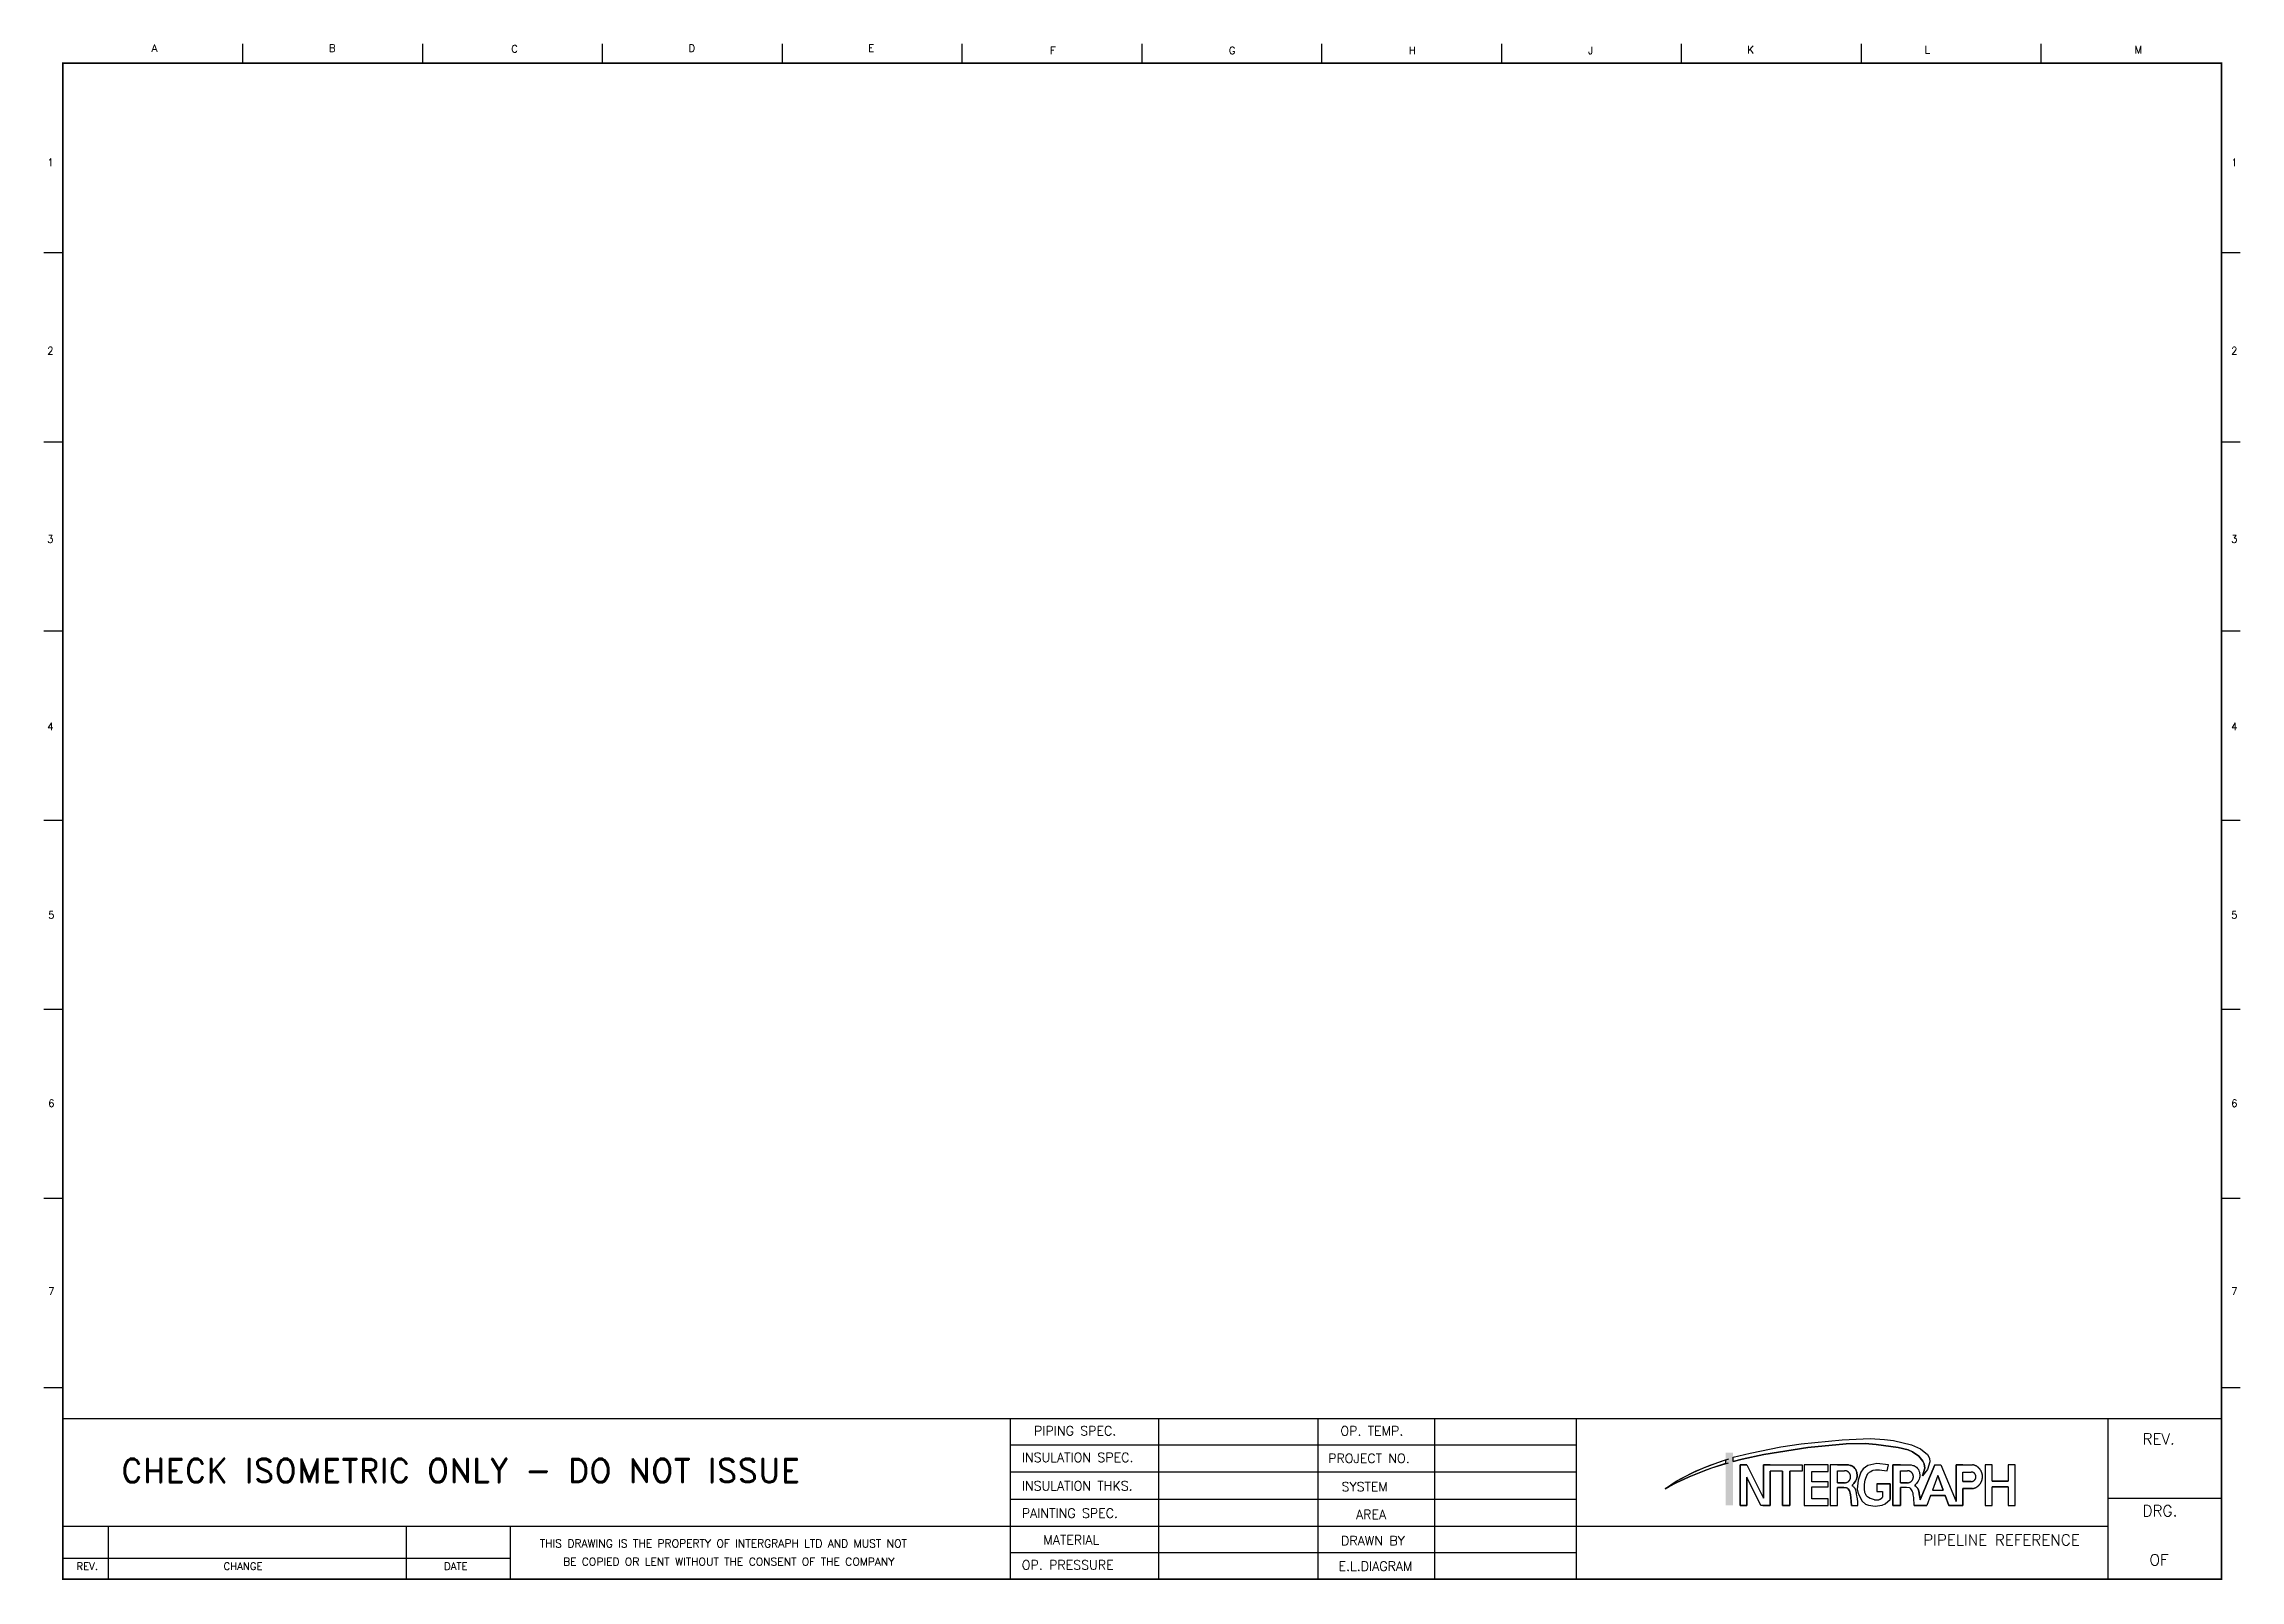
# Model space of a CAD drawing. Extents: x 0 to 594, y 5 to 421.
import ezdxf

# ---------------------------------------------------------------- set-up
doc = ezdxf.new("R2010")
doc.units = 0
doc.layers.add('BACKING', color=7, linetype='CONTINUOUS')
doc.styles.add('ROMAND', font='romand.shx', dxfattribs={"height": 0.23})
doc.styles.add('TITLE', font='romand.shx')

msp = doc.modelspace()

# ---------------------------------------------------------------- texts
at = {"layer": 'BACKING', "color": 7, "linetype": 'CONTINUOUS'}
for s, height, style, p in [('A', 2, 'ROMAND', (29.06, 418.57)), ('B', 2, 'ROMAND', (77.06, 418.57)), ('C', 2, 'ROMAND', (126.41, 418.36)), ('D', 2, 'ROMAND', (174.41, 418.57)), ('E', 2, 'ROMAND', (223.03, 418.57)), ('F', 2, 'ROMAND', (272.28, 417.94)), ('G', 2, 'ROMAND', (320.69, 417.94)), ('H', 2, 'ROMAND', (369.41, 417.94)), ('J', 2, 'ROMAND', (417.94, 417.94)), ('K', 2, 'ROMAND', (461.06, 418.15)), ('L', 2, 'ROMAND', (509.06, 418.15)), ('M', 2, 'ROMAND', (565.89, 418.15)), ('1', 2, 'ROMAND', (0.8, 387.65)), ('1', 2, 'ROMAND', (592.03, 387.65)), ('2', 2, 'ROMAND', (0.8, 336.65)), ('2', 2, 'ROMAND', (592.03, 336.65)), ('3', 2, 'ROMAND', (0.8, 285.65)), ('3', 2, 'ROMAND', (592.03, 285.65)), ('4', 2, 'ROMAND', (0.8, 234.85)), ('4', 2, 'ROMAND', (592.03, 234.85)), ('5', 2, 'ROMAND', (1.05, 183.85)), ('5', 2, 'ROMAND', (592.03, 183.85)), ('6', 2, 'ROMAND', (1.05, 132.85)), ('6', 2, 'ROMAND', (592.03, 132.85)), ('7', 2, 'ROMAND', (1.05, 81.95)), ('7', 2, 'ROMAND', (592.03, 81.95)), ('PIPING SPEC.', 2.5, 'TITLE', (267.92, 43.92)), ('OP. TEMP.', 2.5, 'TITLE', (350.89, 43.9)), ('REV.', 3, 'TITLE', (568.02, 41.47)), ('CHECK ISOMETRIC ONLY - DO NOT ISSUE', 6.5, 'TITLE', (20.76, 31.15)), ('INSULATION SPEC.', 2.5, 'TITLE', (264.63, 36.71)), ('PROJECT NO.', 2.5, 'TITLE', (347.56, 36.46)), ('INSULATION THKS.', 2.5, 'TITLE', (264.63, 29.02)), ('SYSTEM', 2.5, 'TITLE', (351.21, 28.8)), ('PAINTING SPEC.', 2.5, 'TITLE', (264.63, 21.62)), ('DRG.', 3, 'TITLE', (568.05, 22, 0.5)), ('AREA', 2.5, 'TITLE', (355.13, 21.25)), ('THIS DRAWING IS THE PROPERTY OF INTERGRAPH LTD AND MUST NOT', 2.125, 'TITLE', (134.14, 13.6)), ('MATERIAL', 2.5, 'TITLE', (270.48, 14.37)), ('DRAWN BY', 2.5, 'TITLE', (351.06, 14.18)), ('PIPELINE REFERENCE', 3, 'TITLE', (508.64, 14.12)), ('REV.', 2, 'TITLE', (8.7, 7.5)), ('CHANGE', 2, 'TITLE', (48.53, 7.5)), ('DATE', 2, 'TITLE', (108.22, 7.5)), ('BE COPIED OR LENT WITHOUT THE CONSENT OF THE COMPANY', 2.125, 'TITLE', (140.43, 8.66)), ('OP. PRESSURE', 2.5, 'TITLE', (264.63, 7.61)), ('E.L.DIAGRAM', 2.5, 'TITLE', (350.38, 7.27)), ('OF', 3, 'TITLE', (569.94, 8.72, 0.5))]:
    msp.add_text(s, height=height, dxfattribs=dict(at, style=style)).set_placement(p)

# ---------------------------------------------------------------- linework, layer by layer
at = {"layer": 'BACKING', "color": 7, "linetype": 'CONTINUOUS'}
for p, q in [((53.77, 415.71), (53.77, 420.71)), ((102.46, 415.71), (102.46, 420.71)), ((151.14, 415.71), (151.14, 420.71)), ((199.83, 415.71), (199.83, 420.71)), ((248.52, 415.71), (248.52, 420.71)), ((297.21, 415.71), (297.21, 420.71)), ((345.89, 415.71), (345.89, 420.71)), ((394.58, 415.71), (394.58, 420.71)), ((443.27, 415.71), (443.27, 420.71)), ((491.96, 415.71), (491.96, 420.71)), ((540.64, 415.71), (540.64, 420.71)), ((-0.1, 364.21), (5, 364.21)), ((589.35, 364.21), (594.45, 364.21)), ((-0.1, 313), (5, 313)), ((589.35, 313), (594.45, 313)), ((-0.1, 261.78), (5, 261.78)), ((589.35, 261.78), (594.45, 261.78)), ((-0.1, 210.56), (5, 210.56)), ((589.35, 210.56), (594.45, 210.56)), ((-0.1, 159.34), (5, 159.34)), ((589.35, 159.34), (594.45, 159.34)), ((-0.1, 108.13), (5, 108.13)), ((589.35, 108.13), (594.45, 108.13)), ((-0.1, 56.91), (5, 56.91)), ((589.35, 56.91), (594.45, 56.91)), ((5, 48.54), (589.4, 48.54)), ((261.5, 48.54), (261.5, 5)), ((301.65, 48.54), (301.65, 5)), ((344.77, 48.54), (344.77, 5)), ((376.4, 48.54), (376.4, 5)), ((414.7, 48.54), (414.7, 5)), ((558.68, 48.54), (558.68, 5)), ((475.62, 41.62), (486.69, 42.75)), ((475.62, 41.62), (486.69, 42.75)), ((487.78, 41.66), (477.43, 40.64)), ((477.43, 40.64), (487.78, 41.66)), ((486.69, 42.75), (494.34, 43.06)), ((486.69, 42.75), (494.34, 43.06)), ((492.95, 41.7), (487.78, 41.66)), ((487.78, 41.66), (492.95, 41.7)), ((495.92, 41.5), (492.95, 41.7)), ((492.95, 41.7), (495.92, 41.5)), ((494.34, 43.06), (498.15, 42.83)), ((494.34, 43.06), (498.15, 42.83)), ((498.15, 42.83), (500.59, 42.51)), ((498.15, 42.83), (500.59, 42.51)), ((500.59, 42.51), (505.52, 41.4)), ((500.59, 42.51), (505.52, 41.4)), ((449, 35.07), (451.01, 35.86)), ((449.47, 35.26), (451.62, 36.09)), ((451.01, 35.86), (452.37, 36.36)), ((451.45, 35.12), (453.24, 35.72)), ((451.62, 36.09), (453.08, 36.61)), ((452.37, 36.36), (453.29, 36.68)), ((454.32, 36.05), (452.69, 35.55)), ((453.08, 36.61), (454.06, 36.94)), ((453.24, 35.72), (455.06, 36.26)), ((453.29, 36.68), (455.14, 37.28)), ((454.06, 36.94), (456.04, 37.55)), ((455.14, 36.28), (454.32, 36.05)), ((455.06, 36.26), (455.98, 36.49)), ((455.14, 37.28), (455.14, 36.28)), ((457.2, 38), (461.83, 39.15)), ((457.2, 38), (461.83, 39.15)), ((457.2, 36.83), (457.2, 38)), ((459.63, 37.47), (457.2, 36.83)), ((457.2, 36.83), (459.63, 37.47)), ((459.08, 24.97), (459.08, 35.98)), ((459.08, 35.98), (460.88, 35.98)), ((460.88, 35.98), (459.08, 35.98)), ((459.08, 35.98), (459.08, 24.97)), ((465.54, 38.78), (459.63, 37.47)), ((459.63, 37.47), (465.54, 38.78)), ((460.88, 35.98), (465.47, 26.91)), ((460.88, 35.98), (460.88, 35.98)), ((460.88, 35.98), (465.47, 26.91)), ((461.83, 39.15), (470.11, 40.79)), ((461.83, 39.15), (470.11, 40.79)), ((465.47, 26.91), (465.47, 35.98)), ((465.47, 35.98), (467.37, 35.98)), ((467.24, 35.98), (465.47, 35.98)), ((465.47, 35.98), (465.47, 26.91)), ((465.47, 35.98), (467.37, 35.98)), ((477.43, 40.64), (465.54, 38.78)), ((465.54, 38.78), (477.43, 40.64)), ((467.37, 35.98), (475.85, 35.98)), ((467.37, 35.98), (475.85, 35.98)), ((470.11, 40.79), (475.62, 41.62)), ((470.11, 40.79), (475.62, 41.62)), ((475.85, 35.98), (475.85, 34.25)), ((475.85, 35.98), (475.85, 34.25)), ((478.49, 35.98), (476.4, 35.98)), ((476.4, 35.98), (476.4, 24.97)), ((478.49, 35.98), (476.4, 35.98)), ((476.4, 35.98), (476.4, 24.97)), ((482.9, 35.98), (478.49, 35.98)), ((482.9, 35.98), (478.49, 35.98)), ((482.9, 34.11), (482.9, 35.98)), ((482.9, 34.11), (482.9, 35.98)), ((485.49, 36), (483.51, 36)), ((483.51, 36), (483.51, 24.99)), ((485.49, 36), (483.51, 36)), ((483.51, 36), (483.51, 24.99)), ((487.34, 36), (485.49, 36)), ((485.49, 36), (487.34, 36)), ((488.07, 35.97), (487.34, 36)), ((487.34, 36), (488.07, 35.97)), ((488.44, 35.92), (488.07, 35.97)), ((488.07, 35.97), (488.44, 35.92)), ((488.91, 35.82), (488.44, 35.92)), ((488.44, 35.92), (488.91, 35.82)), ((489.14, 35.75), (488.91, 35.82)), ((488.91, 35.82), (489.14, 35.75)), ((489.3, 35.69), (489.14, 35.75)), ((489.14, 35.75), (489.3, 35.69)), ((489.59, 35.52), (489.3, 35.69)), ((489.3, 35.69), (489.59, 35.52)), ((493.67, 35.75), (492.4, 34.83)), ((493.67, 35.75), (492.4, 34.83)), ((496.07, 36.3), (493.67, 35.75)), ((496.07, 36.3), (493.67, 35.75)), ((501.89, 40.64), (495.92, 41.5)), ((495.92, 41.5), (501.89, 40.64)), ((499.28, 35.98), (496.07, 36.3)), ((499.28, 35.98), (496.07, 36.3)), ((498.88, 34.29), (499.28, 35.98)), ((498.88, 34.29), (499.28, 35.98)), ((500.4, 24.99), (500.4, 36)), ((500.4, 36), (502.47, 36)), ((502.47, 36), (500.4, 36)), ((500.4, 36), (500.4, 24.99)), ((504.55, 39.98), (501.89, 40.64)), ((501.89, 40.64), (504.55, 39.98)), ((502.47, 36), (504.32, 36)), ((502.47, 36), (504.32, 36)), ((504.32, 36), (505.04, 35.97)), ((504.32, 36), (505.04, 35.97)), ((505.8, 39.46), (504.55, 39.98)), ((504.55, 39.98), (505.8, 39.46)), ((505.04, 35.97), (505.41, 35.92)), ((505.04, 35.97), (505.41, 35.92)), ((505.41, 35.92), (505.89, 35.82)), ((505.41, 35.92), (505.89, 35.82)), ((505.52, 41.4), (507.9, 40.32)), ((505.52, 41.4), (507.9, 40.32)), ((507.49, 38.28), (505.8, 39.46)), ((505.8, 39.46), (507.49, 38.28)), ((505.89, 35.82), (506.12, 35.75)), ((505.89, 35.82), (506.12, 35.75)), ((506.12, 35.75), (506.27, 35.69)), ((506.12, 35.75), (506.27, 35.69)), ((506.27, 35.69), (506.56, 35.52)), ((506.27, 35.69), (506.56, 35.52)), ((508.56, 36.95), (507.49, 38.28)), ((507.49, 38.28), (508.56, 36.95)), ((507.87, 26.47), (511.84, 36)), ((511.84, 36), (507.87, 26.47)), ((507.9, 40.32), (509.8, 38.8)), ((507.9, 40.32), (509.8, 38.8)), ((508.92, 36.19), (508.56, 36.95)), ((508.56, 36.95), (508.92, 36.19)), ((509.12, 35.03), (508.92, 36.19)), ((508.92, 36.19), (509.12, 35.03)), ((509.8, 38.8), (510.34, 37.8)), ((509.8, 38.8), (510.34, 37.8)), ((510.45, 36.77), (509.85, 34.71)), ((510.45, 36.77), (509.85, 34.71)), ((510.34, 37.8), (510.45, 36.77)), ((510.34, 37.8), (510.45, 36.77)), ((511.84, 36), (513.46, 36)), ((511.84, 36), (513.46, 36)), ((513.46, 36), (517.55, 26.06)), ((513.46, 36), (517.55, 26.06)), ((517.55, 26.06), (517.55, 36)), ((517.55, 36), (519.42, 36)), ((519.42, 36), (517.55, 36)), ((517.55, 36), (517.55, 26.06)), ((519.42, 36), (522.02, 36)), ((519.42, 36), (522.02, 36)), ((527.37, 35.98), (525.47, 35.98)), ((525.47, 35.98), (525.47, 24.97)), ((527.37, 35.98), (525.47, 35.98)), ((525.47, 35.98), (525.47, 24.97)), ((527.37, 31.58), (527.37, 35.98)), ((527.37, 31.58), (527.37, 35.98)), ((533.56, 35.98), (531.66, 35.98)), ((531.66, 35.98), (531.66, 31.58)), ((533.56, 35.98), (531.66, 35.98)), ((531.66, 35.98), (531.66, 31.58)), ((533.56, 24.97), (533.56, 35.98)), ((533.56, 24.97), (533.56, 35.98)), ((438.83, 29.48), (440.97, 30.95)), ((438.83, 29.48), (440.97, 30.95)), ((439.89, 30.06), (438.83, 29.48)), ((438.83, 29.48), (439.89, 30.06)), ((441.95, 31.13), (439.89, 30.06)), ((439.89, 30.06), (441.95, 31.13)), ((440.97, 30.95), (442, 31.59)), ((440.97, 30.95), (442, 31.59)), ((443.96, 32.1), (441.95, 31.13)), ((441.95, 31.13), (443.96, 32.1)), ((442, 31.59), (443.4, 32.39)), ((442, 31.59), (443.32, 32.34)), ((443.32, 32.34), (444.22, 32.83)), ((443.4, 32.39), (444.37, 32.91)), ((445.3, 32.7), (443.96, 32.1)), ((443.96, 32.1), (445.3, 32.7)), ((444.22, 32.83), (446.08, 33.76)), ((444.37, 32.91), (446.36, 33.89)), ((447.98, 33.81), (445.3, 32.7)), ((445.3, 32.7), (447.98, 33.81)), ((446.08, 33.76), (447.04, 34.21)), ((446.36, 33.89), (447.38, 34.36)), ((447.04, 34.21), (449, 35.07)), ((447.38, 34.36), (449.47, 35.26)), ((447.98, 33.81), (450.28, 34.7)), ((450.04, 34.61), (447.98, 33.81)), ((451.09, 35), (450.04, 34.61)), ((450.28, 34.7), (451.45, 35.12)), ((452.69, 35.55), (451.09, 35)), ((464.73, 24.97), (460.88, 32.6)), ((460.88, 32.6), (460.88, 24.97)), ((464.73, 24.97), (460.88, 32.6)), ((460.88, 24.97), (460.88, 32.6)), ((467.37, 34.25), (467.24, 34.25)), ((467.24, 34.25), (467.24, 24.97)), ((467.24, 24.97), (467.24, 34.25)), ((467.37, 34.25), (467.24, 34.25)), ((470.57, 34.25), (467.37, 34.25)), ((470.57, 34.25), (467.37, 34.25)), ((470.57, 24.97), (470.57, 34.25)), ((470.57, 34.25), (470.57, 24.97)), ((475.85, 34.25), (472.55, 34.25)), ((472.55, 34.25), (472.55, 24.97)), ((475.85, 34.25), (472.55, 34.25)), ((472.55, 24.97), (472.55, 34.25)), ((478.49, 31.36), (478.49, 34.11)), ((478.49, 34.11), (482.9, 34.11)), ((478.49, 34.11), (482.9, 34.11)), ((478.49, 31.36), (478.49, 34.11)), ((482.9, 31.36), (478.49, 31.36)), ((478.49, 31.36), (478.49, 31.36)), ((482.9, 31.36), (478.49, 31.36)), ((478.49, 26.73), (478.49, 30.04)), ((478.49, 30.04), (482.9, 30.04)), ((478.49, 26.73), (478.49, 30.04)), ((478.49, 30.04), (482.9, 30.04)), ((482.9, 30.04), (482.9, 31.36)), ((482.9, 30.04), (482.9, 31.36)), ((485.49, 31.09), (485.49, 34.36)), ((485.49, 34.36), (487.39, 34.36)), ((485.49, 34.36), (487.39, 34.36)), ((485.49, 31.09), (485.49, 34.36)), ((487.39, 31.09), (485.49, 31.09)), ((485.49, 31.09), (487.39, 31.09)), ((485.49, 29.82), (486.62, 29.86)), ((486.62, 29.86), (485.49, 29.82)), ((485.49, 24.99), (485.49, 29.82)), ((485.49, 24.99), (485.49, 29.82)), ((486.62, 29.86), (487.18, 29.82)), ((487.18, 29.82), (486.62, 29.86)), ((487.18, 29.82), (487.94, 29.7)), ((487.94, 29.7), (487.18, 29.82)), ((489.4, 30.42), (489.87, 30.9)), ((489.87, 30.9), (489.4, 30.42)), ((489.61, 30.2), (489.4, 30.42)), ((489.61, 30.2), (489.4, 30.42)), ((489.85, 35.32), (489.59, 35.52)), ((489.59, 35.52), (489.85, 35.32)), ((489.67, 30.15), (489.61, 30.2)), ((489.67, 30.15), (489.61, 30.2)), ((489.79, 30.04), (489.67, 30.15)), ((489.79, 30.04), (489.67, 30.15)), ((489.87, 29.95), (489.79, 30.04)), ((489.87, 29.95), (489.79, 30.04)), ((489.96, 35.22), (489.85, 35.32)), ((489.85, 35.32), (490.16, 34.99)), ((489.87, 30.9), (490.08, 31.14)), ((490.08, 31.14), (489.87, 30.9)), ((489.96, 29.87), (489.87, 29.95)), ((489.96, 29.87), (489.87, 29.95)), ((490.16, 34.99), (489.96, 35.22)), ((490, 29.82), (489.96, 29.87)), ((490, 29.82), (489.96, 29.87)), ((490.11, 29.68), (490, 29.82)), ((490.11, 29.68), (490, 29.82)), ((490.08, 31.14), (490.34, 31.52)), ((490.34, 31.52), (490.08, 31.14)), ((490.29, 34.81), (490.16, 34.99)), ((490.16, 34.99), (490.29, 34.81)), ((490.39, 34.65), (490.29, 34.81)), ((490.29, 34.81), (490.39, 34.65)), ((490.34, 31.52), (490.45, 31.72)), ((490.45, 31.72), (490.34, 31.52)), ((490.55, 34.32), (490.39, 34.65)), ((490.39, 34.65), (490.55, 34.32)), ((490.45, 31.72), (490.59, 32.04)), ((490.59, 32.04), (490.45, 31.72)), ((490.66, 33.97), (490.55, 34.32)), ((490.55, 34.32), (490.66, 33.97)), ((490.59, 32.04), (490.7, 32.43)), ((490.7, 32.43), (490.59, 32.04)), ((490.71, 33.72), (490.66, 33.97)), ((490.66, 33.97), (490.71, 33.72)), ((490.7, 32.43), (490.75, 32.69)), ((490.75, 32.69), (490.7, 32.43)), ((490.76, 33.23), (490.71, 33.72)), ((490.71, 33.72), (490.76, 33.23)), ((490.75, 32.69), (490.76, 33.23)), ((490.76, 33.23), (490.75, 32.69)), ((491.04, 31.8), (490.82, 29.34)), ((491.04, 31.8), (490.82, 29.34)), ((491.78, 33.96), (491.04, 31.8)), ((491.78, 33.96), (491.04, 31.8)), ((492.4, 34.83), (491.78, 33.96)), ((492.4, 34.83), (491.78, 33.96)), ((492.76, 29.63), (492.8, 30.57)), ((492.76, 29.63), (492.8, 30.57)), ((492.8, 30.57), (492.89, 31.39)), ((492.8, 30.57), (492.89, 31.39)), ((492.89, 31.39), (492.95, 31.79)), ((492.89, 31.39), (492.95, 31.79)), ((492.95, 31.79), (493.1, 32.38)), ((492.95, 31.79), (493.1, 32.38)), ((493.1, 32.38), (493.27, 32.84)), ((493.1, 32.38), (493.27, 32.84)), ((493.27, 32.84), (493.37, 33.06)), ((493.27, 32.84), (493.37, 33.06)), ((493.37, 33.06), (493.56, 33.38)), ((493.37, 33.06), (493.56, 33.38)), ((493.56, 33.38), (493.78, 33.66)), ((493.56, 33.38), (493.78, 33.66)), ((493.78, 33.66), (493.91, 33.79)), ((493.78, 33.66), (493.91, 33.79)), ((493.91, 33.79), (494.08, 33.94)), ((493.91, 33.79), (494.08, 33.94)), ((494.08, 33.94), (494.46, 34.19)), ((494.08, 33.94), (494.46, 34.19)), ((494.46, 34.19), (494.87, 34.38)), ((494.46, 34.19), (494.87, 34.38)), ((494.87, 34.38), (495.16, 34.47)), ((494.87, 34.38), (495.16, 34.47)), ((495.16, 34.47), (495.78, 34.58)), ((495.16, 34.47), (495.78, 34.58)), ((495.78, 34.58), (496.11, 34.6)), ((495.78, 34.58), (496.11, 34.6)), ((499.73, 30.78), (496.07, 30.78)), ((496.07, 30.78), (496.07, 28.77)), ((496.07, 30.78), (496.07, 28.77)), ((496.07, 30.78), (499.73, 30.78)), ((496.11, 34.6), (496.79, 34.59)), ((496.11, 34.6), (496.79, 34.59)), ((496.79, 34.59), (497.47, 34.52)), ((496.79, 34.59), (497.47, 34.52)), ((497.47, 34.52), (498.88, 34.29)), ((497.47, 34.52), (498.88, 34.29)), ((499.73, 26.56), (499.73, 30.78)), ((499.73, 30.78), (499.73, 26.56)), ((502.47, 34.36), (504.37, 34.36)), ((502.47, 31.09), (502.47, 34.36)), ((502.47, 34.36), (504.37, 34.36)), ((502.47, 31.09), (502.47, 34.36)), ((504.37, 31.09), (502.47, 31.09)), ((502.47, 31.09), (504.37, 31.09)), ((503.6, 29.86), (502.47, 29.82)), ((503.6, 29.86), (502.47, 29.82)), ((502.47, 29.82), (502.47, 24.99)), ((502.47, 24.99), (502.47, 29.82)), ((504.15, 29.82), (503.6, 29.86)), ((504.15, 29.82), (503.6, 29.86)), ((504.92, 29.7), (504.15, 29.82)), ((504.92, 29.7), (504.15, 29.82)), ((506.85, 30.9), (506.38, 30.42)), ((506.85, 30.9), (506.38, 30.42)), ((506.38, 30.42), (506.59, 30.2)), ((506.59, 30.2), (506.38, 30.42)), ((506.56, 35.52), (506.83, 35.32)), ((506.56, 35.52), (506.83, 35.32)), ((506.59, 30.2), (506.68, 30.12)), ((506.65, 30.15), (506.59, 30.2)), ((506.76, 30.04), (506.65, 30.15)), ((506.68, 30.12), (506.79, 30.01)), ((506.85, 29.95), (506.76, 30.04)), ((506.79, 30.01), (506.85, 29.95)), ((506.83, 35.32), (507.14, 34.99)), ((506.83, 35.32), (507.14, 34.99)), ((507.06, 31.14), (506.85, 30.9)), ((507.06, 31.14), (506.85, 30.9)), ((506.85, 29.95), (506.93, 29.87)), ((506.93, 29.87), (506.85, 29.95)), ((506.93, 29.87), (506.97, 29.82)), ((506.97, 29.82), (506.93, 29.87)), ((506.97, 29.82), (507.08, 29.68)), ((507.08, 29.68), (506.97, 29.82)), ((507.32, 31.52), (507.06, 31.14)), ((507.32, 31.52), (507.06, 31.14)), ((507.14, 34.99), (507.27, 34.81)), ((507.14, 34.99), (507.27, 34.81)), ((507.27, 34.81), (507.37, 34.65)), ((507.27, 34.81), (507.37, 34.65)), ((507.43, 31.72), (507.32, 31.52)), ((507.43, 31.72), (507.32, 31.52)), ((507.37, 34.65), (507.52, 34.32)), ((507.37, 34.65), (507.52, 34.32)), ((507.57, 32.04), (507.43, 31.72)), ((507.57, 32.04), (507.43, 31.72)), ((507.52, 34.32), (507.64, 33.97)), ((507.52, 34.32), (507.64, 33.97)), ((507.68, 32.43), (507.57, 32.04)), ((507.68, 32.43), (507.57, 32.04)), ((507.64, 33.97), (507.69, 33.72)), ((507.64, 33.97), (507.69, 33.72)), ((507.72, 32.69), (507.68, 32.43)), ((507.72, 32.69), (507.68, 32.43)), ((507.69, 33.72), (507.74, 33.23)), ((507.69, 33.72), (507.74, 33.23)), ((507.74, 33.23), (507.72, 32.69)), ((507.74, 33.23), (507.72, 32.69)), ((508.47, 33), (509.12, 35.03)), ((509.12, 35.03), (508.47, 33)), ((509.85, 34.71), (508.47, 33)), ((509.85, 34.71), (508.47, 33)), ((512.65, 33.1), (511.19, 29.12)), ((512.65, 33.1), (511.19, 29.12)), ((514.08, 29.12), (512.65, 33.1)), ((512.65, 33.1), (512.65, 33.1)), ((512.65, 33.1), (514.08, 29.12)), ((519.42, 31.44), (519.42, 34.01)), ((519.42, 34.01), (521.65, 34.01)), ((519.42, 34.01), (521.65, 34.01)), ((519.42, 31.44), (519.42, 34.01)), ((521.65, 31.44), (519.42, 31.44)), ((519.42, 31.44), (521.65, 31.44)), ((531.66, 31.58), (527.37, 31.58)), ((527.37, 31.58), (527.37, 31.58)), ((527.37, 31.58), (531.66, 31.58)), ((527.37, 24.97), (527.37, 30.04)), ((527.37, 30.04), (531.66, 30.04)), ((527.37, 24.97), (527.37, 30.04)), ((531.66, 30.04), (527.37, 30.04)), ((531.66, 30.04), (531.66, 24.97)), ((531.66, 30.04), (531.66, 24.97)), ((460.88, 24.97), (459.08, 24.97)), ((459.08, 24.97), (460.88, 24.97)), ((465.26, 24.97), (464.73, 24.97)), ((465.26, 24.97), (464.73, 24.97)), ((467.24, 24.97), (465.26, 24.97)), ((465.26, 24.97), (467.24, 24.97)), ((472.55, 24.97), (470.57, 24.97)), ((470.57, 24.97), (472.55, 24.97)), ((476.4, 24.97), (478.49, 24.97)), ((476.4, 24.97), (478.49, 24.97)), ((482.9, 26.73), (478.49, 26.73)), ((482.9, 26.73), (478.49, 26.73)), ((478.49, 24.97), (482.9, 24.97)), ((478.49, 24.97), (482.9, 24.97)), ((482.9, 24.97), (482.9, 26.73)), ((482.9, 24.97), (482.9, 26.73)), ((483.51, 24.99), (485.49, 24.99)), ((483.51, 24.99), (485.49, 24.99)), ((483.51, 24.99), (485.49, 24.99)), ((487.94, 29.7), (488.17, 29.63)), ((488.17, 29.63), (487.94, 29.7)), ((488.17, 29.63), (488.26, 29.58)), ((488.26, 29.58), (488.17, 29.63)), ((488.26, 29.58), (488.36, 29.48)), ((488.36, 29.48), (488.26, 29.58)), ((488.36, 29.48), (488.55, 29.22)), ((488.55, 29.22), (488.36, 29.48)), ((488.55, 29.22), (488.71, 28.91)), ((488.71, 28.91), (488.55, 29.22)), ((488.71, 28.91), (488.79, 28.68)), ((488.79, 28.68), (488.71, 28.91)), ((488.79, 28.68), (488.92, 28.25)), ((488.92, 28.25), (488.79, 28.68)), ((488.92, 28.25), (489, 27.87)), ((489, 27.87), (488.92, 28.25)), ((489, 27.87), (489.11, 27.14)), ((489.11, 27.14), (489, 27.87)), ((489.11, 27.14), (489.24, 24.99)), ((489.24, 24.99), (489.11, 27.14)), ((489.24, 24.99), (490.97, 24.99)), ((489.24, 24.99), (490.97, 24.99)), ((490.15, 29.61), (490.11, 29.68)), ((490.15, 29.61), (490.11, 29.68)), ((490.22, 29.52), (490.15, 29.61)), ((490.22, 29.52), (490.15, 29.61)), ((490.28, 29.42), (490.22, 29.52)), ((490.28, 29.42), (490.22, 29.52)), ((490.3, 29.38), (490.28, 29.42)), ((490.3, 29.38), (490.28, 29.42)), ((490.35, 29.28), (490.3, 29.38)), ((490.35, 29.28), (490.3, 29.38)), ((490.38, 29.23), (490.35, 29.28)), ((490.38, 29.23), (490.35, 29.28)), ((490.41, 29.16), (490.38, 29.23)), ((490.41, 29.16), (490.38, 29.23)), ((490.45, 29.03), (490.41, 29.16)), ((490.45, 29.03), (490.41, 29.16)), ((490.48, 28.94), (490.45, 29.03)), ((490.48, 28.94), (490.45, 29.03)), ((490.49, 28.88), (490.48, 28.94)), ((490.49, 28.88), (490.48, 28.94)), ((490.52, 28.75), (490.49, 28.88)), ((490.52, 28.75), (490.49, 28.88)), ((490.55, 28.63), (490.52, 28.75)), ((490.55, 28.63), (490.52, 28.75)), ((490.59, 28.39), (490.55, 28.63)), ((490.59, 28.39), (490.55, 28.63)), ((490.63, 28.12), (490.59, 28.39)), ((490.63, 28.12), (490.59, 28.39)), ((490.72, 27.58), (490.63, 28.12)), ((490.72, 27.58), (490.63, 28.12)), ((490.78, 27.21), (490.72, 27.58)), ((490.78, 27.21), (490.72, 27.58)), ((490.81, 27.05), (490.78, 27.21)), ((490.81, 27.05), (490.78, 27.21)), ((490.85, 26.83), (490.81, 27.05)), ((490.85, 26.83), (490.81, 27.05)), ((490.82, 29.34), (491.08, 28.19)), ((490.82, 29.34), (491.08, 28.19)), ((490.87, 26.68), (490.85, 26.83)), ((490.87, 26.68), (490.85, 26.83)), ((490.88, 26.58), (490.87, 26.68)), ((490.88, 26.58), (490.87, 26.68)), ((490.9, 26.38), (490.88, 26.58)), ((490.9, 26.38), (490.88, 26.58)), ((490.92, 26.23), (490.9, 26.38)), ((490.92, 26.23), (490.9, 26.38)), ((490.94, 25.93), (490.92, 26.23)), ((490.94, 25.93), (490.92, 26.23)), ((490.95, 25.63), (490.94, 25.93)), ((490.95, 25.63), (490.94, 25.93)), ((490.96, 25.42), (490.95, 25.63)), ((490.96, 25.42), (490.95, 25.63)), ((490.97, 24.99), (490.96, 25.42)), ((490.97, 24.99), (490.96, 25.42)), ((491.08, 28.19), (492.15, 26.11)), ((491.08, 28.19), (492.15, 26.11)), ((492.15, 26.11), (493, 25.35)), ((492.15, 26.11), (493, 25.35)), ((492.78, 29.16), (492.76, 29.63)), ((492.78, 29.16), (492.76, 29.63)), ((492.83, 28.71), (492.78, 29.16)), ((492.83, 28.71), (492.78, 29.16)), ((492.88, 28.49), (492.83, 28.71)), ((492.88, 28.49), (492.83, 28.71)), ((493.01, 28.08), (492.88, 28.49)), ((493.01, 28.08), (492.88, 28.49)), ((493, 25.35), (493.83, 25.02)), ((493, 25.35), (493.83, 25.02)), ((493.1, 27.89), (493.01, 28.08)), ((493.1, 27.89), (493.01, 28.08)), ((493.26, 27.64), (493.1, 27.89)), ((493.26, 27.64), (493.1, 27.89)), ((493.43, 27.45), (493.26, 27.64)), ((493.43, 27.45), (493.26, 27.64)), ((493.56, 27.33), (493.43, 27.45)), ((493.56, 27.33), (493.43, 27.45)), ((493.84, 27.13), (493.56, 27.33)), ((493.84, 27.13), (493.56, 27.33)), ((493.83, 25.02), (495.67, 24.8)), ((493.83, 25.02), (495.67, 24.8)), ((494.34, 26.88), (493.84, 27.13)), ((494.34, 26.88), (493.84, 27.13)), ((494.7, 26.74), (494.34, 26.88)), ((494.7, 26.74), (494.34, 26.88)), ((495.46, 26.51), (494.7, 26.74)), ((495.46, 26.51), (494.7, 26.74)), ((495.67, 24.8), (497.57, 25.03)), ((495.67, 24.8), (497.57, 25.03)), ((496.07, 28.77), (497.68, 28.77)), ((496.07, 28.77), (497.68, 28.77)), ((497.57, 25.03), (498.39, 25.44)), ((497.57, 25.03), (498.39, 25.44)), ((497.68, 28.77), (497.68, 27.21)), ((497.68, 28.77), (497.68, 27.21)), ((498.39, 25.44), (499.73, 26.56)), ((498.39, 25.44), (499.73, 26.56)), ((502.47, 24.99), (500.4, 24.99)), ((500.4, 24.99), (502.47, 24.99)), ((500.4, 24.99), (502.47, 24.99)), ((505.15, 29.63), (504.92, 29.7)), ((505.15, 29.63), (504.92, 29.7)), ((505.23, 29.58), (505.15, 29.63)), ((505.23, 29.58), (505.15, 29.63)), ((505.34, 29.48), (505.23, 29.58)), ((505.34, 29.48), (505.23, 29.58)), ((505.53, 29.22), (505.34, 29.48)), ((505.53, 29.22), (505.34, 29.48)), ((505.69, 28.91), (505.53, 29.22)), ((505.69, 28.91), (505.53, 29.22)), ((505.77, 28.68), (505.69, 28.91)), ((505.77, 28.68), (505.69, 28.91)), ((505.9, 28.25), (505.77, 28.68)), ((505.9, 28.25), (505.77, 28.68)), ((505.98, 27.87), (505.9, 28.25)), ((505.98, 27.87), (505.9, 28.25)), ((506.08, 27.14), (505.98, 27.87)), ((506.08, 27.14), (505.98, 27.87)), ((506.22, 24.99), (506.08, 27.14)), ((506.22, 24.99), (506.08, 27.14)), ((509.68, 24.99), (506.22, 24.99)), ((506.22, 24.99), (509.68, 24.99)), ((507.08, 29.68), (507.13, 29.61)), ((507.13, 29.61), (507.08, 29.68)), ((507.13, 29.61), (507.2, 29.52)), ((507.2, 29.52), (507.13, 29.61)), ((507.2, 29.52), (507.25, 29.42)), ((507.25, 29.42), (507.2, 29.52)), ((507.25, 29.42), (507.28, 29.38)), ((507.28, 29.38), (507.25, 29.42)), ((507.28, 29.38), (507.33, 29.28)), ((507.33, 29.28), (507.28, 29.38)), ((507.33, 29.28), (507.35, 29.23)), ((507.35, 29.23), (507.33, 29.28)), ((507.35, 29.23), (507.38, 29.16)), ((507.38, 29.16), (507.35, 29.23)), ((507.38, 29.16), (507.43, 29.03)), ((507.43, 29.03), (507.38, 29.16)), ((507.43, 29.03), (507.45, 28.94)), ((507.45, 28.94), (507.43, 29.03)), ((507.45, 28.94), (507.47, 28.88)), ((507.47, 28.88), (507.45, 28.94)), ((507.47, 28.88), (507.5, 28.75)), ((507.5, 28.75), (507.47, 28.88)), ((507.5, 28.75), (507.54, 28.57)), ((507.52, 28.63), (507.5, 28.75)), ((507.57, 28.39), (507.52, 28.63)), ((507.54, 28.57), (507.56, 28.45)), ((507.56, 28.45), (507.6, 28.19)), ((507.61, 28.12), (507.57, 28.39)), ((507.6, 28.19), (507.72, 27.39)), ((507.69, 27.58), (507.61, 28.12)), ((507.75, 27.21), (507.69, 27.58)), ((507.72, 27.39), (507.76, 27.15)), ((507.78, 27.05), (507.75, 27.21)), ((507.76, 27.15), (507.78, 27.05)), ((507.78, 27.05), (507.82, 26.85)), ((507.82, 26.85), (507.78, 27.05)), ((507.82, 26.85), (507.84, 26.72)), ((507.84, 26.72), (507.82, 26.85)), ((507.84, 26.72), (507.87, 26.47)), ((507.87, 26.47), (507.84, 26.72)), ((510.67, 27.69), (509.68, 24.99)), ((510.67, 27.69), (509.68, 24.99)), ((514.6, 27.69), (510.67, 27.69)), ((510.67, 27.69), (514.6, 27.69)), ((511.19, 29.12), (514.08, 29.12)), ((511.19, 29.12), (514.08, 29.12)), ((515.57, 24.99), (514.6, 27.69)), ((514.6, 27.69), (515.57, 24.99)), ((519.42, 24.99), (515.57, 24.99)), ((515.57, 24.99), (519.42, 24.99)), ((521.97, 29.51), (519.42, 29.51)), ((519.42, 29.51), (519.42, 24.99)), ((519.42, 29.51), (521.97, 29.51)), ((519.42, 24.99), (519.42, 29.51)), ((525.47, 24.97), (527.37, 24.97)), ((525.47, 24.97), (527.37, 24.97)), ((531.66, 24.97), (533.56, 24.97)), ((531.66, 24.97), (533.56, 24.97)), ((558.68, 26.97), (589.4, 26.97)), ((17.3, 19.27), (17.3, 5)), ((97.98, 19.27), (97.98, 5)), ((126.1, 19.27), (126.1, 5)), ((126.1, 10.6), (5, 10.6))]:
    msp.add_line(p, q, dxfattribs=at)
at = {"layer": 'BACKING', "color": 7, "linetype": 'CONTINUOUS', "const_width": 0.5, "flags": 128}
msp.add_lwpolyline([(5, 5), (589.4, 5), (589.4, 415.5), (5, 415.5)], close=True, dxfattribs=at)
at = {"layer": 'BACKING', "color": 7, "linetype": 'CONTINUOUS', "flags": 128}
for points in [[(414.7, 41.28), (261.5, 41.28)], [(414.7, 33.95), (261.5, 33.95)], [(414.7, 26.61), (261.5, 26.61)], [(558.68, 19.27), (5, 19.27)], [(414.7, 12.11), (261.5, 12.11)]]:
    msp.add_lwpolyline(points, dxfattribs=at)
at = {"layer": 'BACKING', "color": 7, "linetype": 'CONTINUOUS'}
for points in [[(521.97, 29.51, 0), (522.04, 29.52, 0), (522.11, 29.54, 0), (522.18, 29.55, 0), (522.25, 29.57, 0), (522.32, 29.59, 0), (522.39, 29.61, 0), (522.46, 29.63, 0), (522.53, 29.65, 0), (522.59, 29.68, 0), (522.66, 29.71, 0), (522.73, 29.73, 0), (522.79, 29.76, 0), (522.86, 29.79, 0), (522.92, 29.83, 0), (522.98, 29.86, 0), (523.05, 29.89, 0), (523.11, 29.93, 0), (523.17, 29.97, 0), (523.23, 30.01, 0), (523.29, 30.05, 0), (523.35, 30.09, 0), (523.4, 30.13, 0), (523.46, 30.18, 0), (523.52, 30.22, 0), (523.57, 30.27, 0), (523.62, 30.32, 0), (523.68, 30.36, 0), (523.73, 30.41, 0), (523.78, 30.47, 0), (523.83, 30.52, 0), (523.88, 30.57, 0), (523.92, 30.62, 0), (523.97, 30.68, 0), (524.01, 30.74, 0), (524.06, 30.79, 0), (524.1, 30.85, 0), (524.14, 30.91, 0), (524.18, 30.97, 0), (524.22, 31.03, 0), (524.25, 31.09, 0), (524.29, 31.15, 0), (524.32, 31.22, 0), (524.36, 31.28, 0), (524.39, 31.35, 0), (524.42, 31.41, 0), (524.45, 31.48, 0), (524.47, 31.54, 0), (524.5, 31.61, 0), (524.52, 31.68, 0), (524.55, 31.75, 0), (524.57, 31.81, 0), (524.59, 31.88, 0), (524.61, 31.95, 0), (524.62, 32.02, 0), (524.64, 32.09, 0), (524.65, 32.16, 0), (524.66, 32.23, 0), (524.67, 32.3, 0), (524.68, 32.38, 0), (524.69, 32.45, 0), (524.7, 32.52, 0), (524.7, 32.59, 0), (524.7, 32.66, 0), (524.71, 32.73, 0), (524.7, 32.8, 0), (524.7, 32.88, 0), (524.7, 32.95, 0), (524.69, 33.02, 0), (524.69, 33.09, 0), (524.68, 33.16, 0), (524.67, 33.23, 0), (524.66, 33.3, 0), (524.65, 33.37, 0), (524.63, 33.45, 0), (524.62, 33.52, 0), (524.6, 33.58, 0), (524.58, 33.65, 0), (524.56, 33.72, 0), (524.54, 33.79, 0), (524.51, 33.86, 0), (524.49, 33.93, 0), (524.46, 33.99, 0), (524.44, 34.06, 0), (524.41, 34.12, 0), (524.38, 34.19, 0), (524.35, 34.25, 0), (524.31, 34.32, 0), (524.28, 34.38, 0), (524.24, 34.44, 0), (524.2, 34.5, 0), (524.16, 34.56, 0), (524.12, 34.62, 0), (524.08, 34.68, 0), (524.04, 34.74, 0), (524, 34.8, 0), (523.95, 34.85, 0), (523.91, 34.91, 0), (523.86, 34.96, 0), (523.81, 35.01, 0), (523.76, 35.07, 0), (523.71, 35.12, 0), (523.66, 35.17, 0), (523.61, 35.21, 0), (523.55, 35.26, 0), (523.5, 35.31, 0), (523.44, 35.35, 0), (523.38, 35.4, 0), (523.33, 35.44, 0), (523.27, 35.48, 0), (523.21, 35.52, 0), (523.15, 35.56, 0), (523.09, 35.59, 0), (523.02, 35.63, 0), (522.96, 35.66, 0), (522.9, 35.7, 0), (522.83, 35.73, 0), (522.77, 35.76, 0), (522.7, 35.79, 0), (522.64, 35.82, 0), (522.57, 35.84, 0), (522.5, 35.87, 0), (522.43, 35.89, 0), (522.37, 35.91, 0), (522.3, 35.93, 0), (522.23, 35.95, 0), (522.16, 35.97, 0), (522.09, 35.98, 0), (522.02, 36, 0)], [(521.97, 29.51, 0), (522.04, 29.52, 0), (522.11, 29.54, 0), (522.18, 29.55, 0), (522.25, 29.57, 0), (522.32, 29.59, 0), (522.39, 29.61, 0), (522.46, 29.63, 0), (522.53, 29.65, 0), (522.59, 29.68, 0), (522.66, 29.71, 0), (522.73, 29.73, 0), (522.79, 29.76, 0), (522.86, 29.79, 0), (522.92, 29.83, 0), (522.98, 29.86, 0), (523.05, 29.89, 0), (523.11, 29.93, 0), (523.17, 29.97, 0), (523.23, 30.01, 0), (523.29, 30.05, 0), (523.35, 30.09, 0), (523.4, 30.13, 0), (523.46, 30.18, 0), (523.52, 30.22, 0), (523.57, 30.27, 0), (523.62, 30.32, 0), (523.68, 30.36, 0), (523.73, 30.41, 0), (523.78, 30.47, 0), (523.83, 30.52, 0), (523.88, 30.57, 0), (523.92, 30.62, 0), (523.97, 30.68, 0), (524.01, 30.74, 0), (524.06, 30.79, 0), (524.1, 30.85, 0), (524.14, 30.91, 0), (524.18, 30.97, 0), (524.22, 31.03, 0), (524.25, 31.09, 0), (524.29, 31.15, 0), (524.32, 31.22, 0), (524.36, 31.28, 0), (524.39, 31.35, 0), (524.42, 31.41, 0), (524.45, 31.48, 0), (524.47, 31.54, 0), (524.5, 31.61, 0), (524.52, 31.68, 0), (524.55, 31.75, 0), (524.57, 31.81, 0), (524.59, 31.88, 0), (524.61, 31.95, 0), (524.62, 32.02, 0), (524.64, 32.09, 0), (524.65, 32.16, 0), (524.66, 32.23, 0), (524.67, 32.3, 0), (524.68, 32.38, 0), (524.69, 32.45, 0), (524.7, 32.52, 0), (524.7, 32.59, 0), (524.7, 32.66, 0), (524.71, 32.73, 0), (524.7, 32.8, 0), (524.7, 32.88, 0), (524.7, 32.95, 0), (524.69, 33.02, 0), (524.69, 33.09, 0), (524.68, 33.16, 0), (524.67, 33.23, 0), (524.66, 33.3, 0), (524.65, 33.37, 0), (524.63, 33.45, 0), (524.62, 33.52, 0), (524.6, 33.58, 0), (524.58, 33.65, 0), (524.56, 33.72, 0), (524.54, 33.79, 0), (524.51, 33.86, 0), (524.49, 33.93, 0), (524.46, 33.99, 0), (524.44, 34.06, 0), (524.41, 34.12, 0), (524.38, 34.19, 0), (524.35, 34.25, 0), (524.31, 34.32, 0), (524.28, 34.38, 0), (524.24, 34.44, 0), (524.2, 34.5, 0), (524.16, 34.56, 0), (524.12, 34.62, 0), (524.08, 34.68, 0), (524.04, 34.74, 0), (524, 34.8, 0), (523.95, 34.85, 0), (523.91, 34.91, 0), (523.86, 34.96, 0), (523.81, 35.01, 0), (523.76, 35.07, 0), (523.71, 35.12, 0), (523.66, 35.17, 0), (523.61, 35.21, 0), (523.55, 35.26, 0), (523.5, 35.31, 0), (523.44, 35.35, 0), (523.38, 35.4, 0), (523.33, 35.44, 0), (523.27, 35.48, 0), (523.21, 35.52, 0), (523.15, 35.56, 0), (523.09, 35.59, 0), (523.02, 35.63, 0), (522.96, 35.66, 0), (522.9, 35.7, 0), (522.83, 35.73, 0), (522.77, 35.76, 0), (522.7, 35.79, 0), (522.64, 35.82, 0), (522.57, 35.84, 0), (522.5, 35.87, 0), (522.43, 35.89, 0), (522.37, 35.91, 0), (522.3, 35.93, 0), (522.23, 35.95, 0), (522.16, 35.97, 0), (522.09, 35.98, 0), (522.02, 36, 0)], [(487.39, 31.09, 0), (487.43, 31.09, 0), (487.47, 31.1, 0), (487.51, 31.1, 0), (487.55, 31.1, 0), (487.59, 31.11, 0), (487.63, 31.11, 0), (487.67, 31.12, 0), (487.71, 31.13, 0), (487.75, 31.13, 0), (487.79, 31.14, 0), (487.83, 31.15, 0), (487.87, 31.16, 0), (487.9, 31.18, 0), (487.94, 31.19, 0), (487.98, 31.2, 0), (488.01, 31.22, 0), (488.05, 31.23, 0), (488.09, 31.25, 0), (488.12, 31.27, 0), (488.16, 31.29, 0), (488.19, 31.31, 0), (488.23, 31.33, 0), (488.26, 31.35, 0), (488.3, 31.37, 0), (488.33, 31.39, 0), (488.36, 31.42, 0), (488.39, 31.44, 0), (488.43, 31.46, 0), (488.46, 31.49, 0), (488.49, 31.52, 0), (488.52, 31.54, 0), (488.55, 31.57, 0), (488.57, 31.6, 0), (488.6, 31.63, 0), (488.63, 31.66, 0), (488.65, 31.69, 0), (488.68, 31.72, 0), (488.7, 31.75, 0), (488.73, 31.79, 0), (488.75, 31.82, 0), (488.77, 31.85, 0), (488.79, 31.89, 0), (488.81, 31.92, 0), (488.83, 31.96, 0), (488.85, 31.99, 0), (488.87, 32.03, 0), (488.88, 32.06, 0), (488.9, 32.1, 0), (488.91, 32.14, 0), (488.93, 32.18, 0), (488.94, 32.21, 0), (488.95, 32.25, 0), (488.96, 32.29, 0), (488.97, 32.33, 0), (488.98, 32.37, 0), (488.99, 32.41, 0), (489, 32.45, 0), (489, 32.49, 0), (489.01, 32.53, 0), (489.01, 32.57, 0), (489.02, 32.61, 0), (489.02, 32.65, 0), (489.02, 32.69, 0), (489.02, 32.73, 0), (489.02, 32.77, 0), (489.02, 32.81, 0), (489.02, 32.85, 0), (489.01, 32.89, 0), (489.01, 32.93, 0), (489, 32.97, 0), (489, 33, 0), (488.99, 33.04, 0), (488.98, 33.08, 0), (488.97, 33.12, 0), (488.96, 33.16, 0), (488.95, 33.2, 0), (488.94, 33.24, 0), (488.93, 33.28, 0), (488.91, 33.31, 0), (488.9, 33.35, 0), (488.88, 33.39, 0), (488.87, 33.42, 0), (488.85, 33.46, 0), (488.83, 33.49, 0), (488.81, 33.53, 0), (488.79, 33.56, 0), (488.77, 33.6, 0), (488.75, 33.63, 0), (488.73, 33.67, 0), (488.7, 33.7, 0), (488.68, 33.73, 0), (488.65, 33.76, 0), (488.63, 33.79, 0), (488.6, 33.82, 0), (488.57, 33.85, 0), (488.55, 33.88, 0), (488.52, 33.91, 0), (488.49, 33.93, 0), (488.46, 33.96, 0), (488.43, 33.99, 0), (488.39, 34.01, 0), (488.36, 34.04, 0), (488.33, 34.06, 0), (488.3, 34.08, 0), (488.26, 34.1, 0), (488.23, 34.13, 0), (488.19, 34.15, 0), (488.16, 34.16, 0), (488.12, 34.18, 0), (488.09, 34.2, 0), (488.05, 34.22, 0), (488.01, 34.23, 0), (487.98, 34.25, 0), (487.94, 34.26, 0), (487.9, 34.28, 0), (487.87, 34.29, 0), (487.83, 34.3, 0), (487.79, 34.31, 0), (487.75, 34.32, 0), (487.71, 34.33, 0), (487.67, 34.33, 0), (487.63, 34.34, 0), (487.59, 34.35, 0), (487.55, 34.35, 0), (487.51, 34.35, 0), (487.47, 34.36, 0), (487.43, 34.36, 0), (487.39, 34.36, 0)], [(487.39, 31.09, 0), (487.43, 31.09, 0), (487.47, 31.1, 0), (487.51, 31.1, 0), (487.55, 31.1, 0), (487.59, 31.11, 0), (487.63, 31.11, 0), (487.67, 31.12, 0), (487.71, 31.13, 0), (487.75, 31.13, 0), (487.79, 31.14, 0), (487.83, 31.15, 0), (487.87, 31.16, 0), (487.9, 31.18, 0), (487.94, 31.19, 0), (487.98, 31.2, 0), (488.01, 31.22, 0), (488.05, 31.23, 0), (488.09, 31.25, 0), (488.12, 31.27, 0), (488.16, 31.29, 0), (488.19, 31.31, 0), (488.23, 31.33, 0), (488.26, 31.35, 0), (488.3, 31.37, 0), (488.33, 31.39, 0), (488.36, 31.42, 0), (488.39, 31.44, 0), (488.43, 31.46, 0), (488.46, 31.49, 0), (488.49, 31.52, 0), (488.52, 31.54, 0), (488.55, 31.57, 0), (488.57, 31.6, 0), (488.6, 31.63, 0), (488.63, 31.66, 0), (488.65, 31.69, 0), (488.68, 31.72, 0), (488.7, 31.75, 0), (488.73, 31.79, 0), (488.75, 31.82, 0), (488.77, 31.85, 0), (488.79, 31.89, 0), (488.81, 31.92, 0), (488.83, 31.96, 0), (488.85, 31.99, 0), (488.87, 32.03, 0), (488.88, 32.06, 0), (488.9, 32.1, 0), (488.91, 32.14, 0), (488.93, 32.18, 0), (488.94, 32.21, 0), (488.95, 32.25, 0), (488.96, 32.29, 0), (488.97, 32.33, 0), (488.98, 32.37, 0), (488.99, 32.41, 0), (489, 32.45, 0), (489, 32.49, 0), (489.01, 32.53, 0), (489.01, 32.57, 0), (489.02, 32.61, 0), (489.02, 32.65, 0), (489.02, 32.69, 0), (489.02, 32.73, 0), (489.02, 32.77, 0), (489.02, 32.81, 0), (489.02, 32.85, 0), (489.01, 32.89, 0), (489.01, 32.93, 0), (489, 32.97, 0), (489, 33, 0), (488.99, 33.04, 0), (488.98, 33.08, 0), (488.97, 33.12, 0), (488.96, 33.16, 0), (488.95, 33.2, 0), (488.94, 33.24, 0), (488.93, 33.28, 0), (488.91, 33.31, 0), (488.9, 33.35, 0), (488.88, 33.39, 0), (488.87, 33.42, 0), (488.85, 33.46, 0), (488.83, 33.49, 0), (488.81, 33.53, 0), (488.79, 33.56, 0), (488.77, 33.6, 0), (488.75, 33.63, 0), (488.73, 33.67, 0), (488.7, 33.7, 0), (488.68, 33.73, 0), (488.65, 33.76, 0), (488.63, 33.79, 0), (488.6, 33.82, 0), (488.57, 33.85, 0), (488.55, 33.88, 0), (488.52, 33.91, 0), (488.49, 33.93, 0), (488.46, 33.96, 0), (488.43, 33.99, 0), (488.39, 34.01, 0), (488.36, 34.04, 0), (488.33, 34.06, 0), (488.3, 34.08, 0), (488.26, 34.1, 0), (488.23, 34.13, 0), (488.19, 34.15, 0), (488.16, 34.16, 0), (488.12, 34.18, 0), (488.09, 34.2, 0), (488.05, 34.22, 0), (488.01, 34.23, 0), (487.98, 34.25, 0), (487.94, 34.26, 0), (487.9, 34.28, 0), (487.87, 34.29, 0), (487.83, 34.3, 0), (487.79, 34.31, 0), (487.75, 34.32, 0), (487.71, 34.33, 0), (487.67, 34.33, 0), (487.63, 34.34, 0), (487.59, 34.35, 0), (487.55, 34.35, 0), (487.51, 34.35, 0), (487.47, 34.36, 0), (487.43, 34.36, 0), (487.39, 34.36, 0)], [(504.37, 31.09, 0), (504.41, 31.09, 0), (504.45, 31.1, 0), (504.49, 31.1, 0), (504.53, 31.1, 0), (504.57, 31.11, 0), (504.61, 31.11, 0), (504.65, 31.12, 0), (504.69, 31.13, 0), (504.73, 31.13, 0), (504.76, 31.14, 0), (504.8, 31.15, 0), (504.84, 31.16, 0), (504.88, 31.18, 0), (504.92, 31.19, 0), (504.95, 31.2, 0), (504.99, 31.22, 0), (505.03, 31.23, 0), (505.06, 31.25, 0), (505.1, 31.27, 0), (505.14, 31.29, 0), (505.17, 31.31, 0), (505.21, 31.33, 0), (505.24, 31.35, 0), (505.27, 31.37, 0), (505.31, 31.39, 0), (505.34, 31.42, 0), (505.37, 31.44, 0), (505.4, 31.46, 0), (505.43, 31.49, 0), (505.46, 31.52, 0), (505.49, 31.54, 0), (505.52, 31.57, 0), (505.55, 31.6, 0), (505.58, 31.63, 0), (505.6, 31.66, 0), (505.63, 31.69, 0), (505.65, 31.72, 0), (505.68, 31.75, 0), (505.7, 31.79, 0), (505.73, 31.82, 0), (505.75, 31.85, 0), (505.77, 31.89, 0), (505.79, 31.92, 0), (505.81, 31.96, 0), (505.82, 31.99, 0), (505.84, 32.03, 0), (505.86, 32.06, 0), (505.87, 32.1, 0), (505.89, 32.14, 0), (505.9, 32.18, 0), (505.92, 32.21, 0), (505.93, 32.25, 0), (505.94, 32.29, 0), (505.95, 32.33, 0), (505.96, 32.37, 0), (505.97, 32.41, 0), (505.98, 32.45, 0), (505.98, 32.49, 0), (505.99, 32.53, 0), (505.99, 32.57, 0), (505.99, 32.61, 0), (506, 32.65, 0), (506, 32.69, 0), (506, 32.73, 0), (506, 32.77, 0), (506, 32.81, 0), (505.99, 32.85, 0), (505.99, 32.89, 0), (505.99, 32.93, 0), (505.98, 32.97, 0), (505.98, 33, 0), (505.97, 33.04, 0), (505.96, 33.08, 0), (505.95, 33.12, 0), (505.94, 33.16, 0), (505.93, 33.2, 0), (505.92, 33.24, 0), (505.9, 33.28, 0), (505.89, 33.31, 0), (505.87, 33.35, 0), (505.86, 33.39, 0), (505.84, 33.42, 0), (505.82, 33.46, 0), (505.81, 33.49, 0), (505.79, 33.53, 0), (505.77, 33.56, 0), (505.75, 33.6, 0), (505.73, 33.63, 0), (505.7, 33.67, 0), (505.68, 33.7, 0), (505.65, 33.73, 0), (505.63, 33.76, 0), (505.6, 33.79, 0), (505.58, 33.82, 0), (505.55, 33.85, 0), (505.52, 33.88, 0), (505.49, 33.91, 0), (505.46, 33.93, 0), (505.43, 33.96, 0), (505.4, 33.99, 0), (505.37, 34.01, 0), (505.34, 34.04, 0), (505.31, 34.06, 0), (505.27, 34.08, 0), (505.24, 34.1, 0), (505.21, 34.13, 0), (505.17, 34.15, 0), (505.14, 34.16, 0), (505.1, 34.18, 0), (505.06, 34.2, 0), (505.03, 34.22, 0), (504.99, 34.23, 0), (504.95, 34.25, 0), (504.92, 34.26, 0), (504.88, 34.28, 0), (504.84, 34.29, 0), (504.8, 34.3, 0), (504.76, 34.31, 0), (504.73, 34.32, 0), (504.69, 34.33, 0), (504.65, 34.33, 0), (504.61, 34.34, 0), (504.57, 34.35, 0), (504.53, 34.35, 0), (504.49, 34.35, 0), (504.45, 34.36, 0), (504.41, 34.36, 0), (504.37, 34.36, 0)], [(504.37, 31.09, 0), (504.41, 31.09, 0), (504.45, 31.1, 0), (504.49, 31.1, 0), (504.53, 31.1, 0), (504.57, 31.11, 0), (504.61, 31.11, 0), (504.65, 31.12, 0), (504.69, 31.13, 0), (504.73, 31.13, 0), (504.76, 31.14, 0), (504.8, 31.15, 0), (504.84, 31.16, 0), (504.88, 31.18, 0), (504.92, 31.19, 0), (504.95, 31.2, 0), (504.99, 31.22, 0), (505.03, 31.23, 0), (505.06, 31.25, 0), (505.1, 31.27, 0), (505.14, 31.29, 0), (505.17, 31.31, 0), (505.21, 31.33, 0), (505.24, 31.35, 0), (505.27, 31.37, 0), (505.31, 31.39, 0), (505.34, 31.42, 0), (505.37, 31.44, 0), (505.4, 31.46, 0), (505.43, 31.49, 0), (505.46, 31.52, 0), (505.49, 31.54, 0), (505.52, 31.57, 0), (505.55, 31.6, 0), (505.58, 31.63, 0), (505.6, 31.66, 0), (505.63, 31.69, 0), (505.65, 31.72, 0), (505.68, 31.75, 0), (505.7, 31.79, 0), (505.73, 31.82, 0), (505.75, 31.85, 0), (505.77, 31.89, 0), (505.79, 31.92, 0), (505.81, 31.96, 0), (505.82, 31.99, 0), (505.84, 32.03, 0), (505.86, 32.06, 0), (505.87, 32.1, 0), (505.89, 32.14, 0), (505.9, 32.18, 0), (505.92, 32.21, 0), (505.93, 32.25, 0), (505.94, 32.29, 0), (505.95, 32.33, 0), (505.96, 32.37, 0), (505.97, 32.41, 0), (505.98, 32.45, 0), (505.98, 32.49, 0), (505.99, 32.53, 0), (505.99, 32.57, 0), (505.99, 32.61, 0), (506, 32.65, 0), (506, 32.69, 0), (506, 32.73, 0), (506, 32.77, 0), (506, 32.81, 0), (505.99, 32.85, 0), (505.99, 32.89, 0), (505.99, 32.93, 0), (505.98, 32.97, 0), (505.98, 33, 0), (505.97, 33.04, 0), (505.96, 33.08, 0), (505.95, 33.12, 0), (505.94, 33.16, 0), (505.93, 33.2, 0), (505.92, 33.24, 0), (505.9, 33.28, 0), (505.89, 33.31, 0), (505.87, 33.35, 0), (505.86, 33.39, 0), (505.84, 33.42, 0), (505.82, 33.46, 0), (505.81, 33.49, 0), (505.79, 33.53, 0), (505.77, 33.56, 0), (505.75, 33.6, 0), (505.73, 33.63, 0), (505.7, 33.67, 0), (505.68, 33.7, 0), (505.65, 33.73, 0), (505.63, 33.76, 0), (505.6, 33.79, 0), (505.58, 33.82, 0), (505.55, 33.85, 0), (505.52, 33.88, 0), (505.49, 33.91, 0), (505.46, 33.93, 0), (505.43, 33.96, 0), (505.4, 33.99, 0), (505.37, 34.01, 0), (505.34, 34.04, 0), (505.31, 34.06, 0), (505.27, 34.08, 0), (505.24, 34.1, 0), (505.21, 34.13, 0), (505.17, 34.15, 0), (505.14, 34.16, 0), (505.1, 34.18, 0), (505.06, 34.2, 0), (505.03, 34.22, 0), (504.99, 34.23, 0), (504.95, 34.25, 0), (504.92, 34.26, 0), (504.88, 34.28, 0), (504.84, 34.29, 0), (504.8, 34.3, 0), (504.76, 34.31, 0), (504.73, 34.32, 0), (504.69, 34.33, 0), (504.65, 34.33, 0), (504.61, 34.34, 0), (504.57, 34.35, 0), (504.53, 34.35, 0), (504.49, 34.35, 0), (504.45, 34.36, 0), (504.41, 34.36, 0), (504.37, 34.36, 0)], [(521.65, 31.44, 0), (521.68, 31.44, 0), (521.71, 31.44, 0), (521.75, 31.44, 0), (521.78, 31.44, 0), (521.81, 31.45, 0), (521.84, 31.45, 0), (521.87, 31.46, 0), (521.9, 31.46, 0), (521.93, 31.47, 0), (521.96, 31.48, 0), (521.99, 31.48, 0), (522.02, 31.49, 0), (522.05, 31.5, 0), (522.08, 31.51, 0), (522.11, 31.52, 0), (522.14, 31.54, 0), (522.17, 31.55, 0), (522.2, 31.56, 0), (522.23, 31.58, 0), (522.26, 31.59, 0), (522.28, 31.61, 0), (522.31, 31.62, 0), (522.34, 31.64, 0), (522.37, 31.66, 0), (522.39, 31.67, 0), (522.42, 31.69, 0), (522.44, 31.71, 0), (522.47, 31.73, 0), (522.49, 31.75, 0), (522.51, 31.77, 0), (522.54, 31.79, 0), (522.56, 31.82, 0), (522.58, 31.84, 0), (522.6, 31.86, 0), (522.62, 31.88, 0), (522.64, 31.91, 0), (522.66, 31.93, 0), (522.68, 31.96, 0), (522.7, 31.98, 0), (522.72, 32.01, 0), (522.74, 32.04, 0), (522.75, 32.06, 0), (522.77, 32.09, 0), (522.78, 32.12, 0), (522.8, 32.15, 0), (522.81, 32.18, 0), (522.83, 32.2, 0), (522.84, 32.23, 0), (522.85, 32.26, 0), (522.86, 32.29, 0), (522.87, 32.32, 0), (522.88, 32.35, 0), (522.89, 32.38, 0), (522.9, 32.41, 0), (522.91, 32.44, 0), (522.91, 32.47, 0), (522.92, 32.51, 0), (522.92, 32.54, 0), (522.93, 32.57, 0), (522.93, 32.6, 0), (522.93, 32.63, 0), (522.94, 32.66, 0), (522.94, 32.69, 0), (522.94, 32.73, 0), (522.94, 32.76, 0), (522.94, 32.79, 0), (522.93, 32.82, 0), (522.93, 32.85, 0), (522.93, 32.88, 0), (522.92, 32.91, 0), (522.92, 32.95, 0), (522.91, 32.98, 0), (522.91, 33.01, 0), (522.9, 33.04, 0), (522.89, 33.07, 0), (522.88, 33.1, 0), (522.87, 33.13, 0), (522.86, 33.16, 0), (522.85, 33.19, 0), (522.84, 33.22, 0), (522.83, 33.25, 0), (522.81, 33.28, 0), (522.8, 33.3, 0), (522.78, 33.33, 0), (522.77, 33.36, 0), (522.75, 33.39, 0), (522.74, 33.41, 0), (522.72, 33.44, 0), (522.7, 33.47, 0), (522.68, 33.49, 0), (522.66, 33.52, 0), (522.64, 33.54, 0), (522.62, 33.57, 0), (522.6, 33.59, 0), (522.58, 33.61, 0), (522.56, 33.64, 0), (522.54, 33.66, 0), (522.51, 33.68, 0), (522.49, 33.7, 0), (522.47, 33.72, 0), (522.44, 33.74, 0), (522.42, 33.76, 0), (522.39, 33.78, 0), (522.37, 33.8, 0), (522.34, 33.81, 0), (522.31, 33.83, 0), (522.28, 33.85, 0), (522.26, 33.86, 0), (522.23, 33.88, 0), (522.2, 33.89, 0), (522.17, 33.9, 0), (522.14, 33.92, 0), (522.11, 33.93, 0), (522.08, 33.94, 0), (522.05, 33.95, 0), (522.02, 33.96, 0), (521.99, 33.97, 0), (521.96, 33.97, 0), (521.93, 33.98, 0), (521.9, 33.99, 0), (521.87, 33.99, 0), (521.84, 34, 0), (521.81, 34, 0), (521.78, 34.01, 0), (521.75, 34.01, 0), (521.71, 34.01, 0), (521.68, 34.01, 0), (521.65, 34.01, 0)], [(521.65, 31.44, 0), (521.68, 31.44, 0), (521.71, 31.44, 0), (521.75, 31.44, 0), (521.78, 31.44, 0), (521.81, 31.45, 0), (521.84, 31.45, 0), (521.87, 31.46, 0), (521.9, 31.46, 0), (521.93, 31.47, 0), (521.96, 31.48, 0), (521.99, 31.48, 0), (522.02, 31.49, 0), (522.05, 31.5, 0), (522.08, 31.51, 0), (522.11, 31.52, 0), (522.14, 31.54, 0), (522.17, 31.55, 0), (522.2, 31.56, 0), (522.23, 31.58, 0), (522.26, 31.59, 0), (522.28, 31.61, 0), (522.31, 31.62, 0), (522.34, 31.64, 0), (522.37, 31.66, 0), (522.39, 31.67, 0), (522.42, 31.69, 0), (522.44, 31.71, 0), (522.47, 31.73, 0), (522.49, 31.75, 0), (522.51, 31.77, 0), (522.54, 31.79, 0), (522.56, 31.82, 0), (522.58, 31.84, 0), (522.6, 31.86, 0), (522.62, 31.88, 0), (522.64, 31.91, 0), (522.66, 31.93, 0), (522.68, 31.96, 0), (522.7, 31.98, 0), (522.72, 32.01, 0), (522.74, 32.04, 0), (522.75, 32.06, 0), (522.77, 32.09, 0), (522.78, 32.12, 0), (522.8, 32.15, 0), (522.81, 32.18, 0), (522.83, 32.2, 0), (522.84, 32.23, 0), (522.85, 32.26, 0), (522.86, 32.29, 0), (522.87, 32.32, 0), (522.88, 32.35, 0), (522.89, 32.38, 0), (522.9, 32.41, 0), (522.91, 32.44, 0), (522.91, 32.47, 0), (522.92, 32.51, 0), (522.92, 32.54, 0), (522.93, 32.57, 0), (522.93, 32.6, 0), (522.93, 32.63, 0), (522.94, 32.66, 0), (522.94, 32.69, 0), (522.94, 32.73, 0), (522.94, 32.76, 0), (522.94, 32.79, 0), (522.93, 32.82, 0), (522.93, 32.85, 0), (522.93, 32.88, 0), (522.92, 32.91, 0), (522.92, 32.95, 0), (522.91, 32.98, 0), (522.91, 33.01, 0), (522.9, 33.04, 0), (522.89, 33.07, 0), (522.88, 33.1, 0), (522.87, 33.13, 0), (522.86, 33.16, 0), (522.85, 33.19, 0), (522.84, 33.22, 0), (522.83, 33.25, 0), (522.81, 33.28, 0), (522.8, 33.3, 0), (522.78, 33.33, 0), (522.77, 33.36, 0), (522.75, 33.39, 0), (522.74, 33.41, 0), (522.72, 33.44, 0), (522.7, 33.47, 0), (522.68, 33.49, 0), (522.66, 33.52, 0), (522.64, 33.54, 0), (522.62, 33.57, 0), (522.6, 33.59, 0), (522.58, 33.61, 0), (522.56, 33.64, 0), (522.54, 33.66, 0), (522.51, 33.68, 0), (522.49, 33.7, 0), (522.47, 33.72, 0), (522.44, 33.74, 0), (522.42, 33.76, 0), (522.39, 33.78, 0), (522.37, 33.8, 0), (522.34, 33.81, 0), (522.31, 33.83, 0), (522.28, 33.85, 0), (522.26, 33.86, 0), (522.23, 33.88, 0), (522.2, 33.89, 0), (522.17, 33.9, 0), (522.14, 33.92, 0), (522.11, 33.93, 0), (522.08, 33.94, 0), (522.05, 33.95, 0), (522.02, 33.96, 0), (521.99, 33.97, 0), (521.96, 33.97, 0), (521.93, 33.98, 0), (521.9, 33.99, 0), (521.87, 33.99, 0), (521.84, 34, 0), (521.81, 34, 0), (521.78, 34.01, 0), (521.75, 34.01, 0), (521.71, 34.01, 0), (521.68, 34.01, 0), (521.65, 34.01, 0)], [(495.46, 26.51, 0), (495.48, 26.5, 0), (495.5, 26.5, 0), (495.52, 26.49, 0), (495.54, 26.49, 0), (495.56, 26.49, 0), (495.57, 26.48, 0), (495.59, 26.48, 0), (495.61, 26.47, 0), (495.63, 26.47, 0), (495.65, 26.47, 0), (495.67, 26.46, 0), (495.69, 26.46, 0), (495.71, 26.46, 0), (495.73, 26.46, 0), (495.75, 26.45, 0), (495.76, 26.45, 0), (495.78, 26.45, 0), (495.8, 26.45, 0), (495.82, 26.44, 0), (495.84, 26.44, 0), (495.86, 26.44, 0), (495.88, 26.44, 0), (495.9, 26.44, 0), (495.92, 26.44, 0), (495.94, 26.44, 0), (495.96, 26.44, 0), (495.98, 26.44, 0), (495.99, 26.44, 0), (496.01, 26.44, 0), (496.03, 26.44, 0), (496.05, 26.44, 0), (496.07, 26.44, 0), (496.09, 26.44, 0), (496.11, 26.44, 0), (496.13, 26.44, 0), (496.15, 26.44, 0), (496.17, 26.44, 0), (496.19, 26.44, 0), (496.2, 26.44, 0), (496.22, 26.44, 0), (496.24, 26.45, 0), (496.26, 26.45, 0), (496.28, 26.45, 0), (496.3, 26.45, 0), (496.32, 26.46, 0), (496.34, 26.46, 0), (496.36, 26.46, 0), (496.38, 26.46, 0), (496.39, 26.47, 0), (496.41, 26.47, 0), (496.43, 26.47, 0), (496.45, 26.48, 0), (496.47, 26.48, 0), (496.49, 26.49, 0), (496.51, 26.49, 0), (496.53, 26.5, 0), (496.55, 26.5, 0), (496.56, 26.5, 0), (496.58, 26.51, 0), (496.6, 26.51, 0), (496.62, 26.52, 0), (496.64, 26.53, 0), (496.66, 26.53, 0), (496.67, 26.54, 0), (496.69, 26.54, 0), (496.71, 26.55, 0), (496.73, 26.55, 0), (496.75, 26.56, 0), (496.76, 26.57, 0), (496.78, 26.57, 0), (496.8, 26.58, 0), (496.82, 26.59, 0), (496.84, 26.6, 0), (496.86, 26.6, 0), (496.87, 26.61, 0), (496.89, 26.62, 0), (496.91, 26.63, 0), (496.93, 26.63, 0), (496.94, 26.64, 0), (496.96, 26.65, 0), (496.98, 26.66, 0), (496.99, 26.67, 0), (497.01, 26.68, 0), (497.03, 26.68, 0), (497.05, 26.69, 0), (497.06, 26.7, 0), (497.08, 26.71, 0), (497.1, 26.72, 0), (497.11, 26.73, 0), (497.13, 26.74, 0), (497.14, 26.75, 0), (497.16, 26.76, 0), (497.18, 26.77, 0), (497.19, 26.78, 0), (497.21, 26.79, 0), (497.23, 26.8, 0), (497.24, 26.81, 0), (497.26, 26.82, 0), (497.27, 26.84, 0), (497.29, 26.85, 0), (497.3, 26.86, 0), (497.32, 26.87, 0), (497.33, 26.88, 0), (497.35, 26.89, 0), (497.37, 26.9, 0), (497.38, 26.92, 0), (497.39, 26.93, 0), (497.41, 26.94, 0), (497.42, 26.95, 0), (497.44, 26.97, 0), (497.45, 26.98, 0), (497.47, 26.99, 0), (497.48, 27, 0), (497.5, 27.02, 0), (497.51, 27.03, 0), (497.52, 27.04, 0), (497.54, 27.06, 0), (497.55, 27.07, 0), (497.56, 27.08, 0), (497.58, 27.1, 0), (497.59, 27.11, 0), (497.6, 27.13, 0), (497.62, 27.14, 0), (497.63, 27.15, 0), (497.64, 27.17, 0), (497.65, 27.18, 0), (497.67, 27.2, 0), (497.68, 27.21, 0)], [(495.46, 26.51, 0), (495.48, 26.5, 0), (495.5, 26.5, 0), (495.52, 26.49, 0), (495.54, 26.49, 0), (495.56, 26.49, 0), (495.57, 26.48, 0), (495.59, 26.48, 0), (495.61, 26.47, 0), (495.63, 26.47, 0), (495.65, 26.47, 0), (495.67, 26.46, 0), (495.69, 26.46, 0), (495.71, 26.46, 0), (495.73, 26.46, 0), (495.75, 26.45, 0), (495.76, 26.45, 0), (495.78, 26.45, 0), (495.8, 26.45, 0), (495.82, 26.44, 0), (495.84, 26.44, 0), (495.86, 26.44, 0), (495.88, 26.44, 0), (495.9, 26.44, 0), (495.92, 26.44, 0), (495.94, 26.44, 0), (495.96, 26.44, 0), (495.98, 26.44, 0), (495.99, 26.44, 0), (496.01, 26.44, 0), (496.03, 26.44, 0), (496.05, 26.44, 0), (496.07, 26.44, 0), (496.09, 26.44, 0), (496.11, 26.44, 0), (496.13, 26.44, 0), (496.15, 26.44, 0), (496.17, 26.44, 0), (496.19, 26.44, 0), (496.2, 26.44, 0), (496.22, 26.44, 0), (496.24, 26.45, 0), (496.26, 26.45, 0), (496.28, 26.45, 0), (496.3, 26.45, 0), (496.32, 26.46, 0), (496.34, 26.46, 0), (496.36, 26.46, 0), (496.38, 26.46, 0), (496.39, 26.47, 0), (496.41, 26.47, 0), (496.43, 26.47, 0), (496.45, 26.48, 0), (496.47, 26.48, 0), (496.49, 26.49, 0), (496.51, 26.49, 0), (496.53, 26.5, 0), (496.55, 26.5, 0), (496.56, 26.5, 0), (496.58, 26.51, 0), (496.6, 26.51, 0), (496.62, 26.52, 0), (496.64, 26.53, 0), (496.66, 26.53, 0), (496.67, 26.54, 0), (496.69, 26.54, 0), (496.71, 26.55, 0), (496.73, 26.55, 0), (496.75, 26.56, 0), (496.76, 26.57, 0), (496.78, 26.57, 0), (496.8, 26.58, 0), (496.82, 26.59, 0), (496.84, 26.6, 0), (496.86, 26.6, 0), (496.87, 26.61, 0), (496.89, 26.62, 0), (496.91, 26.63, 0), (496.93, 26.63, 0), (496.94, 26.64, 0), (496.96, 26.65, 0), (496.98, 26.66, 0), (496.99, 26.67, 0), (497.01, 26.68, 0), (497.03, 26.68, 0), (497.05, 26.69, 0), (497.06, 26.7, 0), (497.08, 26.71, 0), (497.1, 26.72, 0), (497.11, 26.73, 0), (497.13, 26.74, 0), (497.14, 26.75, 0), (497.16, 26.76, 0), (497.18, 26.77, 0), (497.19, 26.78, 0), (497.21, 26.79, 0), (497.23, 26.8, 0), (497.24, 26.81, 0), (497.26, 26.82, 0), (497.27, 26.84, 0), (497.29, 26.85, 0), (497.3, 26.86, 0), (497.32, 26.87, 0), (497.33, 26.88, 0), (497.35, 26.89, 0), (497.37, 26.9, 0), (497.38, 26.92, 0), (497.39, 26.93, 0), (497.41, 26.94, 0), (497.42, 26.95, 0), (497.44, 26.97, 0), (497.45, 26.98, 0), (497.47, 26.99, 0), (497.48, 27, 0), (497.5, 27.02, 0), (497.51, 27.03, 0), (497.52, 27.04, 0), (497.54, 27.06, 0), (497.55, 27.07, 0), (497.56, 27.08, 0), (497.58, 27.1, 0), (497.59, 27.11, 0), (497.6, 27.13, 0), (497.62, 27.14, 0), (497.63, 27.15, 0), (497.64, 27.17, 0), (497.65, 27.18, 0), (497.67, 27.2, 0), (497.68, 27.21, 0)]]:
    msp.add_polyline3d(points, dxfattribs=at)
msp.add_solid([(455.14, 39.28), (455.14, 24.97), (457.2, 39.28), (457.2, 24.97)], dxfattribs=at)

msp.set_redraw_order([(e.dxf.handle, doc.entitydb.next_handle()) for e in msp.query("TEXT MTEXT ATTDEF DIMENSION ARC_DIMENSION")])  # texts and dimensions are drawn at this point

doc.saveas('drawing.dxf')
